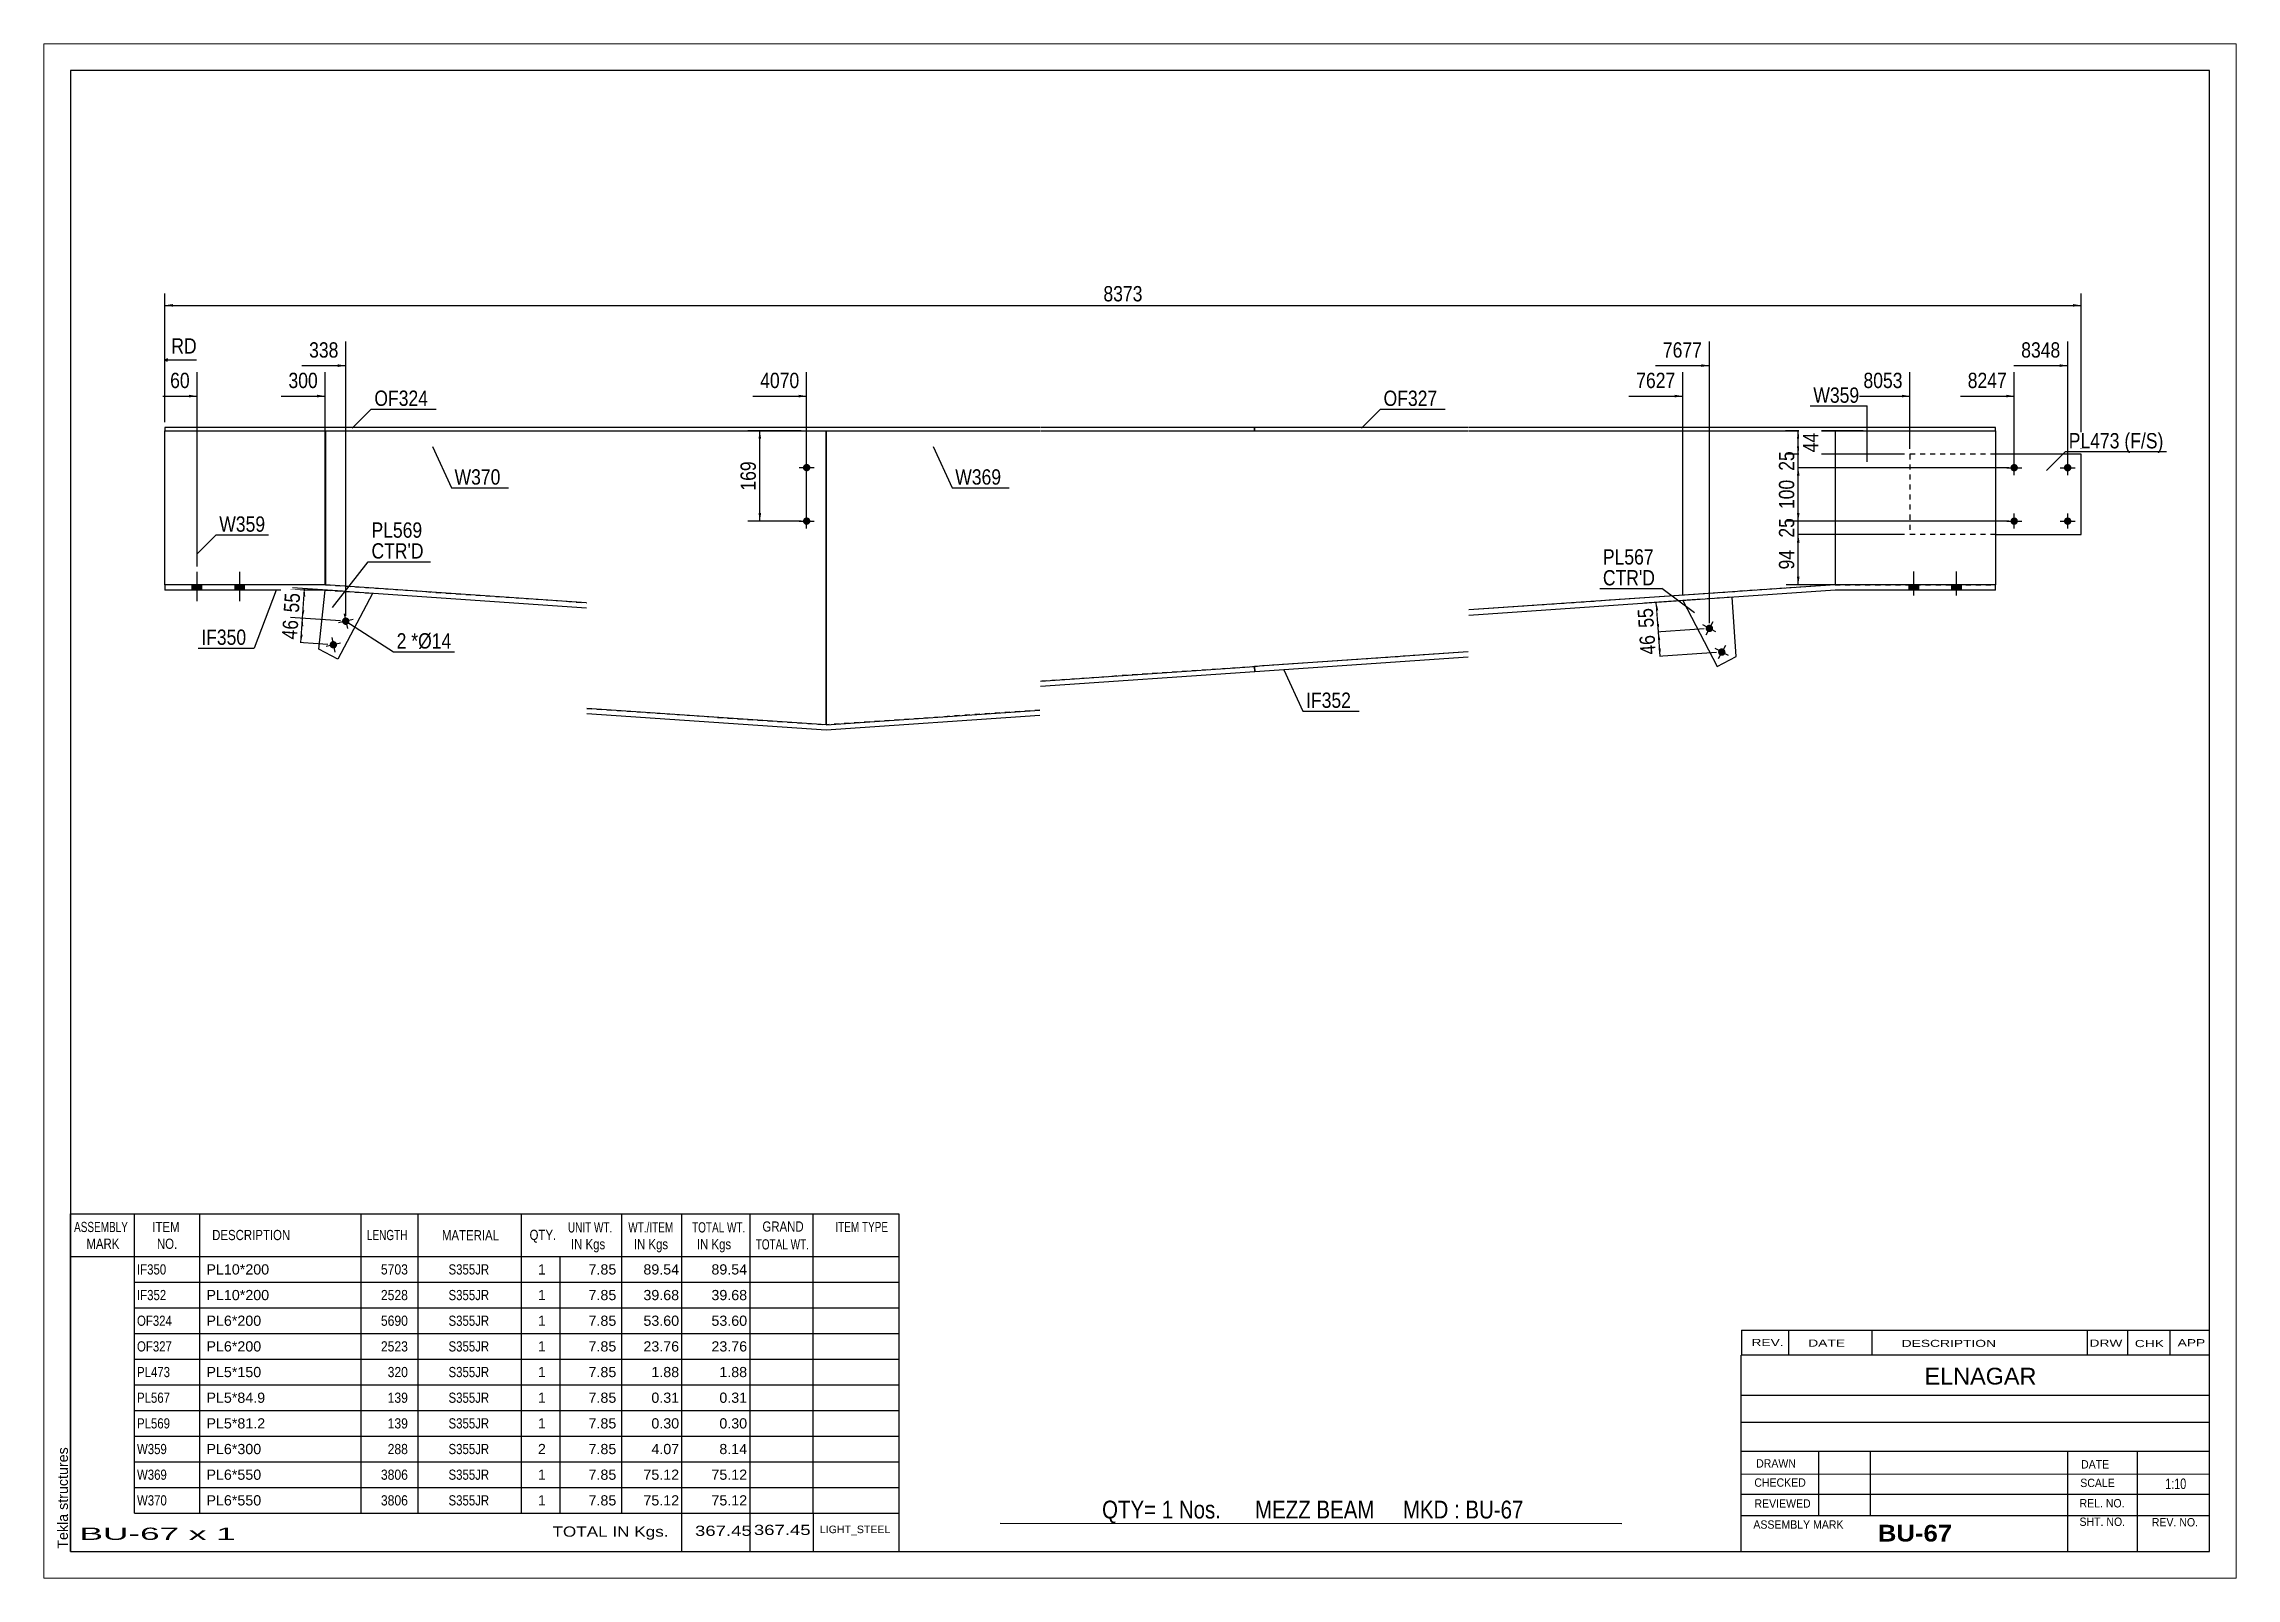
# Paper-space layout 'Layout1' of a CAD drawing. Header units: millimetres. Extents: x 0 to 410, y 0 to 287.
# The model-space entities are those that its viewports show. They can reach past a viewport. Long polylines and large blocks are cut down to what shows.
import ezdxf

# ---------------------------------------------------------------- set-up
doc = ezdxf.new("R2010")
doc.units = ezdxf.units.MM
doc.linetypes.add('DXK_LINE_DOT1', pattern=[1.8814, 0.9407, -0.9407])
doc.layers.add('Viewport layer', color=7, linetype='Continuous', plot=False)
doc.styles.add('Arial', font='ARIAL.TTF', dxfattribs={"height": 0.2})
doc.styles.add('Arial Bold', font='ARIALBD.TTF', dxfattribs={"height": 0.2})
doc.styles.add('Arial Narrow', font='ARIALN.TTF', dxfattribs={"height": 0.2})

# ---------------------------------------------------------------- blocks, each defined once
blk = doc.blocks.new('Unknown-629103032-1211')
at = {"color": 5, "linetype": 'Continuous'}
for p, q in [((382.35, 81.78), (-17.65, 81.78)), ((-17.65, 81.78), (-17.65, -195.22)), ((382.35, -195.22), (382.35, 81.78)), ((-17.65, -195.22), (382.35, -195.22))]:
    blk.add_line(p, q, dxfattribs=at)
at = {"color": 174, "linetype": 'Continuous', "style": 'Arial'}
blk.add_text('Tekla structures', height=1.9102, rotation=90, dxfattribs=at).set_placement((-18.15, -194.72))
blk = doc.blocks.new('Part-629103032-1279 - 1232')
at = {"color": 2, "linetype": 'Continuous'}
for p, q in [((0, 15), (0, 14.4)), ((78.81, 15), (0, 15)), ((0, 14.4), (78.81, 14.4)), ((163.64, 15), (78.91, 15)), ((78.91, 14.4), (163.64, 14.4)), ((203.74, 15), (163.74, 15)), ((163.74, 14.4), (203.74, 14.4)), ((203.74, 14.4), (203.74, 15))]:
    blk.add_line(p, q, dxfattribs=at)
blk = doc.blocks.new('Part-629103032-1257 - 1232')
at = {"color": 7, "linetype": 'DXK_LINE_DOT1'}
for p, q in [((326.34, 10), (326.34, -5)), ((342.34, 10), (326.34, 10)), ((342.34, -5), (326.34, -5))]:
    blk.add_line(p, q, dxfattribs=at)
at = {"color": 2, "linetype": 'Continuous'}
for p, q in [((358.34, 10), (342.34, 10)), ((358.34, -5), (358.34, 10)), ((342.34, -5), (358.34, -5))]:
    blk.add_line(p, q, dxfattribs=at)
blk = doc.blocks.new('Bolt-629103032-1429 - 1232')
at = {"linetype": 'Continuous'}
for points in [[(119.31, 7.51, -1), (120.71, 7.51, -1)], [(119.31, -2.49, -1), (120.71, -2.49, -1)]]:
    blk.add_hatch(color=3, dxfattribs=at).paths.add_polyline_path(points)
at = {"color": 3, "linetype": 'Continuous'}
for p, q in [((120.01, 6.11), (120.01, 8.91)), ((118.61, 7.51), (121.41, 7.51)), ((118.61, -2.49), (121.41, -2.49)), ((120.01, -3.89), (120.01, -1.09))]:
    blk.add_line(p, q, dxfattribs=at)
blk = doc.blocks.new('Part-629103032-1301 - 1232')
at = {"color": 2, "linetype": 'Continuous'}
for p, q in [((203.74, 15), (203.74, 14.4)), ((243.74, 15), (203.74, 15)), ((203.74, 14.4), (243.74, 14.4)), ((342.34, 15), (243.84, 15)), ((243.84, 14.4), (342.34, 14.4)), ((342.34, 14.4), (342.34, 15))]:
    blk.add_line(p, q, dxfattribs=at)
blk = doc.blocks.new('Bolt-629103032-1762 - 1232')
at = {"linetype": 'Continuous'}
blk.add_hatch(color=3, dxfattribs=at).paths.add_polyline_path([(34.5, -21.06, -1), (33.13, -21.37, -1)])
at = {"color": 3, "linetype": 'Continuous'}
for p, q in [((33.51, -19.85), (34.13, -22.58)), ((35.18, -20.9), (32.45, -21.52))]:
    blk.add_line(p, q, dxfattribs=at)
blk = doc.blocks.new('Part-629103032-1323 - 1232')
at = {"color": 2, "linetype": 'Continuous'}
for p, q in [((30, 14.4), (30, -14.4)), ((123.64, 14.4), (123.64, -40.6))]:
    blk.add_line(p, q, dxfattribs=at)
at = {"color": 7, "linetype": 'DXK_LINE_DOT1'}
for p, q in [((30, 14.4), (78.81, 14.4)), ((78.91, 14.4), (123.64, 14.4)), ((30, -14.4), (78.81, -17.76)), ((78.91, -37.52), (123.64, -40.6))]:
    blk.add_line(p, q, dxfattribs=at)
blk = doc.blocks.new('Part-629103032-1345 - 1232')
at = {"color": 2, "linetype": 'Continuous'}
for p, q in [((123.64, -40.6), (123.64, 14.4)), ((312.34, 14.4), (312.34, -14.4))]:
    blk.add_line(p, q, dxfattribs=at)
at = {"color": 7, "linetype": 'DXK_LINE_DOT1'}
for p, q in [((123.64, 14.4), (163.64, 14.4)), ((163.74, 14.4), (243.74, 14.4)), ((243.84, 14.4), (312.34, 14.4)), ((312.34, -14.4), (243.84, -19.12)), ((243.74, -26.95), (163.74, -32.45)), ((163.64, -37.85), (123.64, -40.6))]:
    blk.add_line(p, q, dxfattribs=at)
blk = doc.blocks.new('Part-629103032-1427 - 1232')
at = {"color": 2, "linetype": 'Continuous'}
for p, q in [((0, -14.4), (0, 14.4)), ((30, 14.4), (30, -14.4))]:
    blk.add_line(p, q, dxfattribs=at)
at = {"color": 7, "linetype": 'DXK_LINE_DOT1'}
for p, q in [((0, 14.4), (30, 14.4)), ((30, -14.4), (0, -14.4))]:
    blk.add_line(p, q, dxfattribs=at)
blk = doc.blocks.new('Bolt-629103032-1431 - 1232')
at = {"linetype": 'Continuous'}
for points in [[(326.18, -15.4), (327.98, -15.4), (327.98, -14.4), (326.18, -14.4)], [(326.18, -15.4), (327.98, -15.4), (327.98, -14.4), (326.18, -14.4)], [(334.18, -15.4), (335.98, -15.4), (335.98, -14.4), (334.18, -14.4)], [(334.18, -15.4), (335.98, -15.4), (335.98, -14.4), (334.18, -14.4)]]:
    blk.add_hatch(color=3, dxfattribs=at).paths.add_polyline_path(points)
at = {"color": 3, "linetype": 'Continuous'}
for p, q in [((327.08, -16.4), (327.08, -11.9)), ((327.08, -16.4), (327.08, -11.9)), ((335.08, -16.4), (335.08, -11.9)), ((335.08, -16.4), (335.08, -11.9)), ((326.18, -15.4), (326.18, -14.4)), ((326.18, -15.4), (326.18, -14.4)), ((327.98, -15.4), (327.98, -14.4)), ((327.98, -15.4), (327.98, -14.4)), ((334.18, -15.4), (334.18, -14.4)), ((334.18, -15.4), (334.18, -14.4)), ((335.98, -15.4), (335.98, -14.4)), ((335.98, -15.4), (335.98, -14.4))]:
    blk.add_line(p, q, dxfattribs=at)
blk = doc.blocks.new('Part-629103032-1367 - 1232')
at = {"color": 2, "linetype": 'Continuous'}
for p, q in [((30, -14.4), (0, -14.4)), ((0, -14.4), (0, -15.4)), ((29.97, -15.4), (0, -15.4)), ((78.81, -18.76), (29.97, -15.4)), ((78.81, -17.76), (30, -14.4)), ((163.74, -32.45), (203.74, -29.7)), ((203.8, -30.7), (163.74, -33.45)), ((203.74, -29.7), (203.8, -30.7)), ((123.64, -40.6), (78.91, -37.52)), ((123.64, -41.6), (78.91, -38.52)), ((123.64, -40.6), (163.64, -37.85)), ((163.64, -38.85), (123.64, -41.6))]:
    blk.add_line(p, q, dxfattribs=at)
blk = doc.blocks.new('Part-629103032-1389 - 1232')
at = {"color": 2, "linetype": 'Continuous'}
for p, q in [((312.34, -14.4), (243.84, -19.12)), ((312.37, -15.4), (243.84, -20.12)), ((342.34, -14.4), (312.34, -14.4)), ((342.34, -15.4), (312.37, -15.4)), ((342.34, -15.4), (342.34, -14.4)), ((243.74, -26.95), (203.74, -29.7)), ((243.74, -27.95), (203.8, -30.7)), ((203.8, -30.7), (203.74, -29.7))]:
    blk.add_line(p, q, dxfattribs=at)
blk = doc.blocks.new('Part-629103032-1411 - 1232')
at = {"color": 2, "linetype": 'Continuous'}
for p, q in [((312.34, 14.4), (312.34, -14.4)), ((342.34, 14.4), (342.34, -14.4))]:
    blk.add_line(p, q, dxfattribs=at)
at = {"color": 7, "linetype": 'DXK_LINE_DOT1'}
for p, q in [((312.34, 14.4), (342.34, 14.4)), ((312.34, -14.4), (342.34, -14.4))]:
    blk.add_line(p, q, dxfattribs=at)
blk = doc.blocks.new('Bolt-629103032-1428 - 1232')
at = {"linetype": 'Continuous'}
for points in [[(345.14, 7.5, -1), (346.54, 7.5, -1)], [(355.14, 7.5, -1), (356.54, 7.5, -1)], [(345.14, -2.5, -1), (346.54, -2.5, -1)], [(355.14, -2.5, -1), (356.54, -2.5, -1)]]:
    blk.add_hatch(color=3, dxfattribs=at).paths.add_polyline_path(points)
at = {"color": 3, "linetype": 'Continuous'}
for p, q in [((345.84, 6.1), (345.84, 8.9)), ((355.84, 6.1), (355.84, 8.9)), ((344.44, 7.5), (347.24, 7.5)), ((354.44, 7.5), (357.24, 7.5)), ((344.44, -2.5), (347.24, -2.5)), ((345.84, -3.9), (345.84, -1.1)), ((354.44, -2.5), (357.24, -2.5)), ((355.84, -3.9), (355.84, -1.1))]:
    blk.add_line(p, q, dxfattribs=at)
blk = doc.blocks.new('Bolt-629103032-1430 - 1232')
at = {"linetype": 'Continuous'}
for points in [[(5.1, -15.4), (6.9, -15.4), (6.9, -14.4), (5.1, -14.4)], [(5.1, -15.4), (6.9, -15.4), (6.9, -14.4), (5.1, -14.4)], [(13.1, -15.4), (14.9, -15.4), (14.9, -14.4), (13.1, -14.4)], [(13.1, -15.4), (14.9, -15.4), (14.9, -14.4), (13.1, -14.4)]]:
    blk.add_hatch(color=3, dxfattribs=at).paths.add_polyline_path(points)
at = {"color": 3, "linetype": 'Continuous'}
for p, q in [((6, -17.5), (6, -12)), ((6, -17.5), (6, -12)), ((14, -17.5), (14, -12)), ((14, -17.5), (14, -12)), ((5.1, -15.4), (5.1, -14.4)), ((5.1, -15.4), (5.1, -14.4)), ((6.9, -15.4), (6.9, -14.4)), ((6.9, -15.4), (6.9, -14.4)), ((13.1, -15.4), (13.1, -14.4)), ((13.1, -15.4), (13.1, -14.4)), ((14.9, -15.4), (14.9, -14.4)), ((14.9, -15.4), (14.9, -14.4))]:
    blk.add_line(p, q, dxfattribs=at)
blk = doc.blocks.new('Part-629103032-1591 - 1232')
at = {"color": 7, "linetype": 'DXK_LINE_DOT1'}
blk.add_line((293.1, -16.73), (283.84, -17.36), dxfattribs=at)
at = {"color": 2, "linetype": 'Continuous'}
for p, q in [((283.84, -17.36), (290.32, -29.69)), ((293.86, -27.83), (293.1, -16.73)), ((290.32, -29.69), (293.86, -27.83))]:
    blk.add_line(p, q, dxfattribs=at)
blk = doc.blocks.new('Bolt-629103032-1592 - 1232')
at = {"linetype": 'Continuous'}
blk.add_hatch(color=3, dxfattribs=at).paths.add_polyline_path([(289.45, -22.89, -1), (288.21, -22.24, -1)])
at = {"color": 3, "linetype": 'Continuous'}
for p, q in [((290.07, -23.22), (287.6, -21.91)), ((289.49, -21.33), (288.18, -23.8))]:
    blk.add_line(p, q, dxfattribs=at)
blk = doc.blocks.new('Bolt-629103032-1593 - 1232')
at = {"linetype": 'Continuous'}
blk.add_hatch(color=3, dxfattribs=at).paths.add_polyline_path([(291.78, -27.32, -1), (290.54, -26.66, -1)])
at = {"color": 3, "linetype": 'Continuous'}
for p, q in [((292.4, -27.65), (289.92, -26.34)), ((291.82, -25.75), (290.5, -28.23))]:
    blk.add_line(p, q, dxfattribs=at)
blk = doc.blocks.new('Part-629103032-1761 - 1232')
at = {"color": 2, "linetype": 'Continuous'}
for p, q in [((28.79, -26.47), (29.96, -15.4)), ((38.81, -16.01), (32.33, -28.34)), ((32.33, -28.34), (28.79, -26.47))]:
    blk.add_line(p, q, dxfattribs=at)
at = {"color": 7, "linetype": 'DXK_LINE_DOT1'}
blk.add_line((29.96, -15.4), (38.81, -16.01), dxfattribs=at)
blk = doc.blocks.new('Bolt-629103032-1763 - 1232')
at = {"linetype": 'Continuous'}
blk.add_hatch(color=3, dxfattribs=at).paths.add_polyline_path([(32.17, -25.48, -1), (30.81, -25.79, -1)])
at = {"color": 3, "linetype": 'Continuous'}
for p, q in [((31.18, -24.27), (31.8, -27)), ((32.86, -25.33), (30.12, -25.94))]:
    blk.add_line(p, q, dxfattribs=at)
blk = doc.blocks.new('StraightDimension-629103032-1507 - 1232')
at = {"linetype": 'Continuous'}
for points in [[(1.5, 37.61), (0, 37.86), (1.5, 38.11)], [(356.84, 38.11), (358.34, 37.86), (356.84, 37.61)]]:
    blk.add_hatch(color=7, dxfattribs=at).paths.add_polyline_path(points)
at = {"color": 7, "linetype": 'Continuous'}
for p, q in [((0, 16), (0, 40.11)), ((0, 37.86), (358.34, 37.86)), ((358.34, 11), (358.34, 40.11))]:
    blk.add_line(p, q, dxfattribs=at)
at = {"color": 0}
blk.add_wipeout([(183.43, 38.01), (183.43, 42.21), (174.91, 42.21), (174.91, 38.01)], dxfattribs=at)
at = {"color": 3, "style": 'Arial Narrow'}
blk.add_text('8373', height=2.863, dxfattribs=at).set_placement((175.51, 38.61))
blk = doc.blocks.new('StraightDimension-629103032-2240 - 1232')
at = {"linetype": 'Continuous'}
for points in [[(278.77, -19.22), (278.91, -17.7), (279.27, -19.18)], [(279.44, -21.71), (279.29, -23.22), (278.94, -21.74)]]:
    blk.add_hatch(color=7, dxfattribs=at).paths.add_polyline_path(points)
at = {"color": 7, "linetype": 'Continuous'}
for p, q in [((287.46, -17.12), (276.67, -17.86)), ((279.29, -23.22), (278.91, -17.7)), ((287.83, -22.63), (277.05, -23.38))]:
    blk.add_line(p, q, dxfattribs=at)
at = {"color": 0}
blk.add_wipeout([(278.79, -18.05), (274.6, -18.34), (274.93, -23.18), (279.12, -22.89)], dxfattribs=at)
at = {"color": 3, "style": 'Arial Narrow'}
blk.add_text('55', height=2.863, rotation=93.9364, dxfattribs=at).set_placement((278.48, -22.34))
blk = doc.blocks.new('StraightDimension-629103032-2406 - 1232')
at = {"linetype": 'Continuous'}
blk.add_hatch(color=7, dxfattribs=at).paths.add_polyline_path([(287.33, 26.84), (288.83, 26.59), (287.33, 26.34)])
at = {"color": 7, "linetype": 'Continuous'}
for p, q in [((288.83, -21.57), (288.83, 31.09)), ((278.77, 26.59), (288.83, 26.59))]:
    blk.add_line(p, q, dxfattribs=at)
at = {"color": 0}
blk.add_wipeout([(288.06, 27.49), (288.06, 31.69), (279.54, 31.69), (279.54, 27.49)], dxfattribs=at)
at = {"color": 3, "style": 'Arial Narrow'}
blk.add_text('7677', height=2.863, dxfattribs=at).set_placement((280.14, 28.09))
blk = doc.blocks.new('StraightDimension-629103032-2410 - 1232')
at = {"linetype": 'Continuous'}
blk.add_hatch(color=7, dxfattribs=at).paths.add_polyline_path([(28.46, 21.14), (29.96, 20.89), (28.46, 20.64)])
at = {"color": 7, "linetype": 'Continuous'}
for p, q in [((29.96, -14.4), (29.96, 25.39)), ((21.72, 20.89), (29.96, 20.89))]:
    blk.add_line(p, q, dxfattribs=at)
at = {"color": 0}
blk.add_wipeout([(29.18, 21.79), (29.18, 25.99), (22.5, 25.99), (22.5, 21.79)], dxfattribs=at)
at = {"color": 3, "style": 'Arial Narrow'}
blk.add_text('300', height=2.863, dxfattribs=at).set_placement((23.1, 22.39))
blk = doc.blocks.new('StraightDimension-629103032-1518 - 1232')
at = {"linetype": 'Continuous'}
for points in [[(305.2, -6.5), (305.45, -5), (305.7, -6.5)], [(305.7, -12.9), (305.45, -14.4), (305.2, -12.9)]]:
    blk.add_hatch(color=7, dxfattribs=at).paths.add_polyline_path(points)
at = {"color": 7, "linetype": 'Continuous'}
for p, q in [((325.34, -5), (303.2, -5)), ((305.45, -14.4), (305.45, -5)), ((317.75, -14.4), (303.2, -14.4))]:
    blk.add_line(p, q, dxfattribs=at)
at = {"color": 0}
blk.add_wipeout([(305.3, -7.27), (301.1, -7.27), (301.1, -12.13), (305.3, -12.13)], dxfattribs=at)
at = {"color": 3, "style": 'Arial Narrow'}
blk.add_text('94', height=2.863, rotation=90.0002, dxfattribs=at).set_placement((304.7, -11.53))
blk = doc.blocks.new('StraightDimension-629103032-2091 - 1232')
at = {"linetype": 'Continuous'}
for points in [[(25.76, -23.74), (25.41, -25.22), (25.26, -23.7)], [(25.37, -22.13), (25.72, -20.65), (25.87, -22.17)]]:
    blk.add_hatch(color=7, dxfattribs=at).paths.add_polyline_path(points)
at = {"color": 7, "linetype": 'Continuous'}
for p, q in [((32.82, -21.14), (23.48, -20.5)), ((25.41, -25.22), (25.72, -20.65)), ((30.49, -25.57), (23.17, -25.06))]:
    blk.add_line(p, q, dxfattribs=at)
at = {"color": 0}
blk.add_wipeout([(25.59, -20.5), (21.39, -20.21), (21.06, -25.06), (25.25, -25.35)], dxfattribs=at)
at = {"color": 3, "style": 'Arial Narrow'}
blk.add_text('46', height=2.863, rotation=86.064, dxfattribs=at).set_placement((24.69, -24.71))
blk = doc.blocks.new('StraightDimension-629103032-1528 - 1232')
at = {"linetype": 'Continuous'}
for points in [[(305.7, -1), (305.45, -2.5), (305.2, -1)], [(305.2, -6.5), (305.45, -5), (305.7, -6.5)]]:
    blk.add_hatch(color=7, dxfattribs=at).paths.add_polyline_path(points)
at = {"color": 7, "linetype": 'Continuous'}
for p, q in [((344.84, -2.5), (303.2, -2.5)), ((305.45, -5), (305.45, -2.5)), ((325.34, -5), (303.2, -5))]:
    blk.add_line(p, q, dxfattribs=at)
at = {"color": 0}
blk.add_wipeout([(305.3, -1.32), (301.1, -1.32), (301.1, -6.18), (305.3, -6.18)], dxfattribs=at)
at = {"color": 3, "style": 'Arial Narrow'}
blk.add_text('25', height=2.863, rotation=90.0002, dxfattribs=at).set_placement((304.7, -5.58))
blk = doc.blocks.new('StraightDimension-629103032-2411 - 1232')
at = {"linetype": 'Continuous'}
blk.add_hatch(color=7, dxfattribs=at).paths.add_polyline_path([(4.5, 21.14), (6, 20.89), (4.5, 20.64)])
at = {"color": 7, "linetype": 'Continuous'}
for p, q in [((6, -11), (6, 25.39)), ((-0.41, 20.89), (6, 20.89))]:
    blk.add_line(p, q, dxfattribs=at)
at = {"color": 0, "linetype": 'Continuous'}
blk.add_wipeout([(6.53, 28.24), (6.53, 32.44), (0.59, 32.44), (0.59, 28.24)], dxfattribs=at)
at = {"color": 3, "linetype": 'Continuous', "style": 'Arial Narrow'}
blk.add_text('RD', height=2.863, dxfattribs=at).set_placement((1.19, 28.84))
at = {"color": 0}
blk.add_wipeout([(5.22, 21.79), (5.22, 25.99), (0.37, 25.99), (0.37, 21.79)], dxfattribs=at)
at = {"color": 7, "linetype": 'Continuous'}
for p, q in [((0, 16), (0, 32.14)), ((0.5, 27.89), (0, 27.64)), ((0.5, 27.39), (0, 27.64)), ((5.93, 27.64), (0, 27.64))]:
    blk.add_line(p, q, dxfattribs=at)
at = {"color": 3, "style": 'Arial Narrow'}
blk.add_text('60', height=2.863, dxfattribs=at).set_placement((0.97, 22.39))
blk = doc.blocks.new('StraightDimension-629103032-1538 - 1232')
at = {"linetype": 'Continuous'}
for points in [[(305.2, 6), (305.45, 7.5), (305.7, 6)], [(305.7, -1), (305.45, -2.5), (305.2, -1)]]:
    blk.add_hatch(color=7, dxfattribs=at).paths.add_polyline_path(points)
at = {"color": 7, "linetype": 'Continuous'}
for p, q in [((344.84, 7.5), (303.2, 7.5)), ((305.45, -2.5), (305.45, 7.5)), ((344.84, -2.5), (303.2, -2.5))]:
    blk.add_line(p, q, dxfattribs=at)
at = {"color": 0}
blk.add_wipeout([(305.3, 5.84), (301.1, 5.84), (301.1, -0.84), (305.3, -0.84)], dxfattribs=at)
at = {"color": 3, "style": 'Arial Narrow'}
blk.add_text('100', height=2.863, rotation=90.0002, dxfattribs=at).set_placement((304.7, -0.24))
blk = doc.blocks.new('StraightDimension-629103032-2409 - 1232')
at = {"linetype": 'Continuous'}
blk.add_hatch(color=7, dxfattribs=at).paths.add_polyline_path([(32.32, 26.84), (33.82, 26.59), (32.32, 26.34)])
at = {"color": 7, "linetype": 'Continuous'}
for p, q in [((33.82, -20.21), (33.82, 31.09)), ((25.58, 26.59), (33.82, 26.59))]:
    blk.add_line(p, q, dxfattribs=at)
at = {"color": 0}
blk.add_wipeout([(33.04, 27.49), (33.04, 31.69), (26.36, 31.69), (26.36, 27.49)], dxfattribs=at)
at = {"color": 3, "style": 'Arial Narrow'}
blk.add_text('338', height=2.863, dxfattribs=at).set_placement((26.96, 28.09))
blk = doc.blocks.new('StraightDimension-629103032-1548 - 1232')
at = {"linetype": 'Continuous'}
for points in [[(305.7, 11.5), (305.45, 10), (305.2, 11.5)], [(305.2, 6), (305.45, 7.5), (305.7, 6)]]:
    blk.add_hatch(color=7, dxfattribs=at).paths.add_polyline_path(points)
at = {"color": 7, "linetype": 'Continuous'}
for p, q in [((325.34, 10), (303.2, 10)), ((305.45, 7.5), (305.45, 10)), ((344.84, 7.5), (303.2, 7.5))]:
    blk.add_line(p, q, dxfattribs=at)
at = {"color": 0}
blk.add_wipeout([(305.3, 11.18), (301.1, 11.18), (301.1, 6.32), (305.3, 6.32)], dxfattribs=at)
at = {"color": 3, "style": 'Arial Narrow'}
blk.add_text('25', height=2.863, rotation=90.0002, dxfattribs=at).set_placement((304.7, 6.92))
blk = doc.blocks.new('StraightDimension-629103032-2407 - 1232')
at = {"linetype": 'Continuous'}
blk.add_hatch(color=7, dxfattribs=at).paths.add_polyline_path([(282.34, 21.14), (283.84, 20.89), (282.34, 20.64)])
at = {"color": 7, "linetype": 'Continuous'}
for p, q in [((283.84, -16.36), (283.84, 25.39)), ((273.77, 20.89), (283.84, 20.89))]:
    blk.add_line(p, q, dxfattribs=at)
at = {"color": 0}
blk.add_wipeout([(283.06, 21.79), (283.06, 25.99), (274.55, 25.99), (274.55, 21.79)], dxfattribs=at)
at = {"color": 3, "style": 'Arial Narrow'}
blk.add_text('7627', height=2.863, dxfattribs=at).set_placement((275.15, 22.39))
blk = doc.blocks.new('StraightDimension-629103032-1558 - 1232')
at = {"linetype": 'Continuous'}
for points in [[(305.2, 12.9), (305.45, 14.4), (305.7, 12.9)], [(305.7, 11.5), (305.45, 10), (305.2, 11.5)]]:
    blk.add_hatch(color=7, dxfattribs=at).paths.add_polyline_path(points)
at = {"color": 7, "linetype": 'Continuous'}
for p, q in [((317.61, 14.4), (303.05, 14.4)), ((305.45, 10), (305.45, 14.4)), ((325.34, 10), (303.05, 10))]:
    blk.add_line(p, q, dxfattribs=at)
at = {"color": 0}
blk.add_wipeout([(309.8, 14.63), (305.6, 14.63), (305.6, 9.77), (309.8, 9.77)], dxfattribs=at)
at = {"color": 3, "style": 'Arial Narrow'}
blk.add_text('44', height=2.863, rotation=90.0002, dxfattribs=at).set_placement((309.2, 10.37))
blk = doc.blocks.new('StraightDimension-629103032-2090 - 1232')
at = {"linetype": 'Continuous'}
for points in [[(25.75, -16.61), (26.1, -15.13), (26.25, -16.65)], [(26.08, -19.17), (25.72, -20.65), (25.58, -19.14)]]:
    blk.add_hatch(color=7, dxfattribs=at).paths.add_polyline_path(points)
at = {"color": 7, "linetype": 'Continuous'}
for p, q in [((33.2, -15.62), (23.86, -14.98)), ((25.72, -20.65), (26.1, -15.13)), ((32.82, -21.14), (23.48, -20.5))]:
    blk.add_line(p, q, dxfattribs=at)
at = {"color": 0}
blk.add_wipeout([(25.93, -15.46), (21.74, -15.17), (21.41, -20.02), (25.6, -20.31)], dxfattribs=at)
at = {"color": 3, "style": 'Arial Narrow'}
blk.add_text('55', height=2.863, rotation=86.064, dxfattribs=at).set_placement((25.04, -19.67))
blk = doc.blocks.new('StraightDimension-629103032-1572 - 1232')
at = {"linetype": 'Continuous'}
for points in [[(111, 12.9), (111.25, 14.4), (111.5, 12.9)], [(111.5, -0.99), (111.25, -2.49), (111, -0.99)]]:
    blk.add_hatch(color=7, dxfattribs=at).paths.add_polyline_path(points)
at = {"color": 7, "linetype": 'Continuous'}
for p, q in [((119.01, 14.4), (109, 14.4)), ((111.25, -2.49), (111.25, 14.4)), ((119.01, -2.49), (109, -2.49))]:
    blk.add_line(p, q, dxfattribs=at)
at = {"color": 0}
blk.add_wipeout([(111.1, 9.3), (106.9, 9.3), (106.9, 2.61), (111.1, 2.61)], dxfattribs=at)
at = {"color": 3, "style": 'Arial Narrow'}
blk.add_text('169', height=2.863, rotation=90.0002, dxfattribs=at).set_placement((110.5, 3.21))
blk = doc.blocks.new('StraightDimension-629103032-2241 - 1232')
at = {"linetype": 'Continuous'}
for points in [[(279.15, -24.74), (279.29, -23.22), (279.65, -24.7)], [(279.75, -26.27), (279.61, -27.79), (279.26, -26.31)]]:
    blk.add_hatch(color=7, dxfattribs=at).paths.add_polyline_path(points)
at = {"color": 7, "linetype": 'Continuous'}
for p, q in [((287.83, -22.63), (277.05, -23.38)), ((279.61, -27.79), (279.29, -23.22)), ((290.16, -27.06), (277.36, -27.94))]:
    blk.add_line(p, q, dxfattribs=at)
at = {"color": 0}
blk.add_wipeout([(279.13, -23.09), (274.94, -23.38), (275.28, -28.22), (279.47, -27.94)], dxfattribs=at)
at = {"color": 3, "style": 'Arial Narrow'}
blk.add_text('46', height=2.863, rotation=93.9364, dxfattribs=at).set_placement((278.83, -27.38))
blk = doc.blocks.new('StraightDimension-629103032-2403 - 1232')
at = {"linetype": 'Continuous'}
blk.add_hatch(color=7, dxfattribs=at).paths.add_polyline_path([(354.34, 26.84), (355.84, 26.59), (354.34, 26.34)])
at = {"color": 7, "linetype": 'Continuous'}
for p, q in [((355.84, 8.5), (355.84, 31.09)), ((345.78, 26.59), (355.84, 26.59))]:
    blk.add_line(p, q, dxfattribs=at)
at = {"color": 0}
blk.add_wipeout([(355.06, 27.49), (355.06, 31.69), (346.55, 31.69), (346.55, 27.49)], dxfattribs=at)
at = {"color": 3, "style": 'Arial Narrow'}
blk.add_text('8348', height=2.863, dxfattribs=at).set_placement((347.15, 28.09))
blk = doc.blocks.new('StraightDimension-629103032-2404 - 1232')
at = {"linetype": 'Continuous'}
blk.add_hatch(color=7, dxfattribs=at).paths.add_polyline_path([(344.34, 21.14), (345.84, 20.89), (344.34, 20.64)])
at = {"color": 7, "linetype": 'Continuous'}
for p, q in [((345.84, 8.5), (345.84, 25.39)), ((335.77, 20.89), (345.84, 20.89))]:
    blk.add_line(p, q, dxfattribs=at)
at = {"color": 0}
blk.add_wipeout([(345.06, 21.79), (345.06, 25.99), (336.55, 25.99), (336.55, 21.79)], dxfattribs=at)
at = {"color": 3, "style": 'Arial Narrow'}
blk.add_text('8247', height=2.863, dxfattribs=at).set_placement((337.15, 22.39))
blk = doc.blocks.new('StraightDimension-629103032-2405 - 1232')
at = {"linetype": 'Continuous'}
blk.add_hatch(color=7, dxfattribs=at).paths.add_polyline_path([(324.84, 21.14), (326.34, 20.89), (324.84, 20.64)])
at = {"color": 7, "linetype": 'Continuous'}
for p, q in [((326.34, 11), (326.34, 25.39)), ((316.28, 20.89), (326.34, 20.89))]:
    blk.add_line(p, q, dxfattribs=at)
at = {"color": 0}
blk.add_wipeout([(325.56, 21.79), (325.56, 25.99), (317.05, 25.99), (317.05, 21.79)], dxfattribs=at)
at = {"color": 3, "style": 'Arial Narrow'}
blk.add_text('8053', height=2.863, dxfattribs=at).set_placement((317.65, 22.39))
blk = doc.blocks.new('StraightDimension-629103032-2408 - 1232')
at = {"linetype": 'Continuous'}
blk.add_hatch(color=7, dxfattribs=at).paths.add_polyline_path([(118.51, 21.14), (120.01, 20.89), (118.51, 20.64)])
at = {"color": 7, "linetype": 'Continuous'}
for p, q in [((120.01, -1.49), (120.01, 25.39)), ((109.95, 20.89), (120.01, 20.89))]:
    blk.add_line(p, q, dxfattribs=at)
at = {"color": 0}
blk.add_wipeout([(119.24, 21.79), (119.24, 25.99), (110.72, 25.99), (110.72, 21.79)], dxfattribs=at)
at = {"color": 3, "style": 'Arial Narrow'}
blk.add_text('4070', height=2.863, dxfattribs=at).set_placement((111.32, 22.39))
blk = doc.blocks.new('CBS_CALLOFF-629103032-2528')
at = {"color": 7, "linetype": 'Continuous'}
blk.add_line((156.22, -189.96), (272.46, -189.97), dxfattribs=at)
at = {"color": 3, "linetype": 'Continuous', "style": 'Arial Narrow'}
blk.add_text('QTY= 1 Nos.      MEZZ BEAM     MKD : BU-67', height=3.3405, dxfattribs=at).set_placement((175.26, -189.06))
blk = doc.blocks.new('CBS_BOM-629103032-2527')
at = {"color": 7, "linetype": 'Continuous'}
for p, q in [((-17.69, -140.06), (-17.69, -132.06)), ((-17.68, -132.06), (137.24, -132.06)), ((-5.69, -140.06), (-5.69, -132.06)), ((6.5, -140.06), (6.5, -132.06)), ((36.67, -140.06), (36.67, -132.06)), ((47.35, -140.06), (47.35, -132.06)), ((66.66, -140.06), (66.66, -132.06)), ((85.47, -140.06), (85.47, -132.06)), ((96.68, -140.06), (96.68, -132.06)), ((109.46, -140.06), (109.46, -132.06)), ((121.21, -140.06), (121.21, -132.06)), ((137.24, -132.06), (137.23, -140.05)), ((-17.69, -140.06), (137.24, -140.06)), ((-17.69, -144.86), (-17.69, -140.06)), ((-5.69, -144.86), (-5.69, -140.06)), ((6.5, -144.86), (6.5, -140.06)), ((36.67, -144.86), (36.67, -140.06)), ((47.35, -144.86), (47.35, -140.06)), ((66.66, -144.86), (66.66, -140.06)), ((73.93, -144.86), (73.93, -140.06)), ((85.47, -144.86), (85.47, -140.06)), ((96.68, -144.86), (96.68, -140.06)), ((109.46, -144.86), (109.46, -140.06)), ((121.23, -144.86), (121.23, -140.06)), ((137.24, -140.06), (137.24, -144.86)), ((-17.69, -149.66), (-17.69, -144.86)), ((-5.69, -144.86), (137.24, -144.86)), ((-5.69, -149.66), (-5.69, -144.86)), ((6.5, -149.66), (6.5, -144.86)), ((36.67, -149.66), (36.67, -144.86)), ((47.35, -149.66), (47.35, -144.86)), ((66.66, -149.66), (66.66, -144.86)), ((73.93, -149.66), (73.93, -144.86)), ((85.47, -149.66), (85.47, -144.86)), ((96.68, -149.66), (96.68, -144.86)), ((109.46, -149.66), (109.46, -144.86)), ((121.23, -149.66), (121.23, -144.86)), ((137.24, -144.86), (137.24, -149.66)), ((-17.69, -154.46), (-17.69, -149.66)), ((-5.69, -149.66), (137.24, -149.66)), ((-5.69, -154.46), (-5.69, -149.66)), ((6.5, -154.46), (6.5, -149.66)), ((36.67, -154.46), (36.67, -149.66)), ((47.35, -154.46), (47.35, -149.66)), ((66.66, -154.46), (66.66, -149.66)), ((73.93, -154.46), (73.93, -149.66)), ((85.47, -154.46), (85.47, -149.66)), ((96.68, -154.46), (96.68, -149.66)), ((109.46, -154.46), (109.46, -149.66)), ((121.23, -154.46), (121.23, -149.66)), ((137.24, -149.66), (137.24, -154.46)), ((-17.69, -159.26), (-17.69, -154.46)), ((-5.69, -154.46), (137.24, -154.46)), ((-5.69, -159.26), (-5.69, -154.46)), ((6.5, -159.26), (6.5, -154.46)), ((36.67, -159.26), (36.67, -154.46)), ((47.35, -159.26), (47.35, -154.46)), ((66.66, -159.26), (66.66, -154.46)), ((73.93, -159.26), (73.93, -154.46)), ((85.47, -159.26), (85.47, -154.46)), ((96.68, -159.26), (96.68, -154.46)), ((109.46, -159.26), (109.46, -154.46)), ((121.23, -159.26), (121.23, -154.46)), ((137.24, -154.46), (137.24, -159.26)), ((-17.69, -164.06), (-17.69, -159.26)), ((-5.69, -159.26), (137.24, -159.26)), ((-5.69, -164.06), (-5.69, -159.26)), ((6.5, -164.06), (6.5, -159.26)), ((36.67, -164.06), (36.67, -159.26)), ((47.35, -164.06), (47.35, -159.26)), ((66.66, -164.06), (66.66, -159.26)), ((73.93, -164.06), (73.93, -159.26)), ((85.47, -164.06), (85.47, -159.26)), ((96.68, -164.06), (96.68, -159.26)), ((109.46, -164.06), (109.46, -159.26)), ((121.23, -164.06), (121.23, -159.26)), ((137.24, -159.26), (137.24, -164.06)), ((-17.69, -168.86), (-17.69, -164.06)), ((-5.69, -164.06), (137.24, -164.06)), ((-5.69, -168.86), (-5.69, -164.06)), ((6.5, -168.86), (6.5, -164.06)), ((36.67, -168.86), (36.67, -164.06)), ((47.35, -168.86), (47.35, -164.06)), ((66.66, -168.86), (66.66, -164.06)), ((73.93, -168.86), (73.93, -164.06)), ((85.47, -168.86), (85.47, -164.06)), ((96.68, -168.86), (96.68, -164.06)), ((109.46, -168.86), (109.46, -164.06)), ((121.23, -168.86), (121.23, -164.06)), ((137.24, -164.06), (137.24, -168.86)), ((-17.69, -173.66), (-17.69, -168.86)), ((-5.69, -168.86), (137.24, -168.86)), ((-5.69, -173.66), (-5.69, -168.86)), ((6.5, -173.66), (6.5, -168.86)), ((36.67, -173.66), (36.67, -168.86)), ((47.35, -173.66), (47.35, -168.86)), ((66.66, -173.66), (66.66, -168.86)), ((73.93, -173.66), (73.93, -168.86)), ((85.47, -173.66), (85.47, -168.86)), ((96.68, -173.66), (96.68, -168.86)), ((109.46, -173.66), (109.46, -168.86)), ((121.23, -173.66), (121.23, -168.86)), ((137.24, -168.86), (137.24, -173.66)), ((-17.69, -178.46), (-17.69, -173.66)), ((-5.69, -173.66), (137.24, -173.66)), ((-5.69, -178.46), (-5.69, -173.66)), ((6.5, -178.46), (6.5, -173.66)), ((36.67, -178.46), (36.67, -173.66)), ((47.35, -178.46), (47.35, -173.66)), ((66.66, -178.46), (66.66, -173.66)), ((73.93, -178.46), (73.93, -173.66)), ((85.47, -178.46), (85.47, -173.66)), ((96.68, -178.46), (96.68, -173.66)), ((109.46, -178.46), (109.46, -173.66)), ((121.23, -178.46), (121.23, -173.66)), ((137.24, -173.66), (137.24, -178.46)), ((-17.69, -183.26), (-17.69, -178.46)), ((-5.69, -178.46), (137.24, -178.46)), ((-5.69, -183.26), (-5.69, -178.46)), ((6.5, -183.26), (6.5, -178.46)), ((36.67, -183.26), (36.67, -178.46)), ((47.35, -183.26), (47.35, -178.46)), ((66.66, -183.26), (66.66, -178.46)), ((73.93, -183.26), (73.93, -178.46)), ((85.47, -183.26), (85.47, -178.46)), ((96.68, -183.26), (96.68, -178.46)), ((109.46, -183.26), (109.46, -178.46)), ((121.23, -183.26), (121.23, -178.46)), ((137.24, -178.46), (137.24, -183.26)), ((-17.69, -188.06), (-17.69, -183.26)), ((-5.69, -183.26), (137.24, -183.26)), ((-5.69, -188.06), (-5.69, -183.26)), ((6.5, -188.06), (6.5, -183.26)), ((36.67, -188.06), (36.67, -183.26)), ((47.35, -188.06), (47.35, -183.26)), ((66.66, -188.06), (66.66, -183.26)), ((73.93, -188.06), (73.93, -183.26)), ((85.47, -188.06), (85.47, -183.26)), ((96.68, -188.06), (96.68, -183.26)), ((109.46, -188.06), (109.46, -183.26)), ((121.23, -188.06), (121.23, -183.26)), ((137.24, -183.26), (137.24, -188.06)), ((-17.69, -195.26), (-17.69, -188.08)), ((-5.69, -188.06), (137.24, -188.06)), ((96.68, -195.26), (96.68, -188.08)), ((109.46, -195.26), (109.46, -188.08)), ((121.27, -195.26), (121.27, -188.08)), ((137.24, -188.06), (137.24, -195.26)), ((-17.69, -195.26), (137.24, -195.26))]:
    blk.add_line(p, q, dxfattribs=at)
at = {"color": 3, "linetype": 'Continuous', "style": 'Arial'}
for s, height, width, p in [('ASSEMBLY', 1.91, 0.7, (-17, -135.48)), ('ITEM', 1.91, 0.8, (-2.36, -135.48)), ('DESCRIPTION', 1.9102, 0.8, (8.83, -136.99)), ('LENGTH', 1.91, 0.7, (37.77, -136.99)), ('MATERIAL', 1.91, 0.8, (51.8, -137.03)), ('QTY.', 1.91, 0.8, (68.19, -136.96)), ('UNIT WT.', 1.91, 0.7, (75.36, -135.56)), ('WT./ITEM', 1.91, 0.7, (86.65, -135.56)), ('TOTAL WT.', 1.91, 0.7, (98.58, -135.56)), ('GRAND', 1.91, 0.8, (111.74, -135.4)), ('ITEM TYPE', 1.91, 0.7, (125.37, -135.48)), ('MARK', 1.91, 0.8, (-14.69, -138.62)), ('NO.', 1.91, 0.8, (-1.5, -138.62)), ('IN Kgs', 1.91, 0.8, (75.93, -138.7)), ('IN Kgs', 1.91, 0.8, (87.69, -138.7)), ('IN Kgs', 1.91, 0.8, (99.48, -138.7)), ('TOTAL WT.', 1.91, 0.7, (110.48, -138.74))]:
    blk.add_text(s, height=height, dxfattribs=dict(at, width=width)).set_placement(p)
at = {"color": 7, "linetype": 'Continuous', "style": 'Arial'}
for s, width, p in [('IF350', 0.8, (-5.23, -143.42)), ('5703', 0.85, (40.39, -143.42)), ('S355JR', 0.8, (53.03, -143.42)), ('IF352', 0.8, (-5.23, -148.22)), ('2528', 0.85, (40.39, -148.22)), ('S355JR', 0.8, (53.03, -148.22)), ('OF324', 0.8, (-5.23, -153.02)), ('5690', 0.85, (40.39, -153.02)), ('S355JR', 0.8, (53.03, -153.02)), ('OF327', 0.8, (-5.23, -157.82)), ('2523', 0.85, (40.39, -157.82)), ('S355JR', 0.8, (53.03, -157.82)), ('PL473', 0.8, (-5.23, -162.62)), ('320', 0.85, (41.65, -162.62)), ('S355JR', 0.8, (53.03, -162.62)), ('PL567', 0.8, (-5.23, -167.42)), ('139', 0.85, (41.65, -167.42)), ('S355JR', 0.8, (53.03, -167.42)), ('PL569', 0.8, (-5.23, -172.22)), ('139', 0.85, (41.65, -172.22)), ('S355JR', 0.8, (53.03, -172.22)), ('W359', 0.8, (-5.23, -177.02)), ('288', 0.85, (41.65, -177.02)), ('S355JR', 0.8, (53.03, -177.02)), ('W369', 0.8, (-5.23, -181.82)), ('3806', 0.85, (40.39, -181.82)), ('S355JR', 0.8, (53.03, -181.82)), ('W370', 0.8, (-5.23, -186.62)), ('3806', 0.85, (40.39, -186.62)), ('S355JR', 0.8, (53.03, -186.62))]:
    blk.add_text(s, height=1.91, dxfattribs=dict(at, width=width)).set_placement(p)
for s, p in [('PL10*200', (7.76, -143.42)), ('1', (69.75, -143.42)), ('7.85', (79.22, -143.42)), ('89.54', (89.48, -143.42)), ('89.54', (102.2, -143.42)), ('PL10*200', (7.76, -148.22)), ('1', (69.75, -148.22)), ('7.85', (79.22, -148.22)), ('39.68', (89.48, -148.22)), ('39.68', (102.2, -148.22)), ('PL6*200', (7.76, -153.02)), ('1', (69.75, -153.02)), ('7.85', (79.22, -153.02)), ('53.60', (89.48, -153.02)), ('53.60', (102.2, -153.02)), ('PL6*200', (7.76, -157.82)), ('1', (69.75, -157.82)), ('7.85', (79.22, -157.82)), ('23.76', (89.48, -157.82)), ('23.76', (102.2, -157.82)), ('PL5*150', (7.76, -162.62)), ('1', (69.75, -162.62)), ('7.85', (79.22, -162.62)), ('1.88', (90.97, -162.62)), ('1.88', (103.68, -162.62)), ('PL5*84.9', (7.76, -167.42)), ('1', (69.75, -167.42)), ('7.85', (79.22, -167.42)), ('0.31', (90.97, -167.42)), ('0.31', (103.68, -167.42)), ('PL5*81.2', (7.76, -172.22)), ('1', (69.75, -172.22)), ('7.85', (79.22, -172.22)), ('0.30', (90.97, -172.22)), ('0.30', (103.68, -172.22)), ('PL6*300', (7.76, -177.02)), ('2', (69.75, -177.02)), ('7.85', (79.22, -177.02)), ('4.07', (90.97, -177.02)), ('8.14', (103.68, -177.02)), ('PL6*550', (7.76, -181.82)), ('1', (69.75, -181.82)), ('7.85', (79.22, -181.82)), ('75.12', (89.48, -181.82)), ('75.12', (102.2, -181.82)), ('PL6*550', (7.76, -186.62)), ('1', (69.75, -186.62)), ('7.85', (79.22, -186.62)), ('75.12', (89.48, -186.62)), ('75.12', (102.2, -186.62))]:
    blk.add_text(s, height=1.91, dxfattribs=at).set_placement(p)
at = {"color": 6, "linetype": 'Continuous', "style": 'Arial'}
for s, height, width, p in [('BU-67 x 1', 2.292, 2.05, (-15.96, -193.06)), ('TOTAL IN Kgs.', 1.9102, 1.2, (72.47, -192.46)), ('367.45', 1.91, 1.3, (99.13, -192.31)), ('367.45', 1.91, 1.3, (110.14, -192.15))]:
    blk.add_text(s, height=height, dxfattribs=dict(at, width=width)).set_placement(p)
blk.add_text('LIGHT_STEEL', height=1.4135, dxfattribs=at).set_placement((122.49, -191.8))
blk = doc.blocks.new('CBS_NAME_BLOG-629103032-2529')
at = {"color": 7, "linetype": 'Continuous'}
for p, q in [((294.75, -158.47), (382.27, -158.47)), ((294.75, -195.18), (294.75, -158.48)), ((294.75, -166.01), (382.27, -166.01)), ((294.83, -171.06), (382.34, -171.06)), ((294.75, -176.44), (382.27, -176.44)), ((309.28, -188.54), (309.28, -176.44)), ((318.96, -188.52), (318.96, -176.45)), ((355.88, -195.18), (355.88, -176.45)), ((368.93, -195.18), (368.93, -176.44)), ((294.75, -184.48), (382.27, -184.48)), ((294.76, -180.74), (382.34, -180.72)), ((294.75, -188.53), (382.27, -188.53)), ((294.75, -195.22), (382.34, -195.22))]:
    blk.add_line(p, q, dxfattribs=at)
at = {"color": 3, "linetype": 'Continuous', "style": 'Arial'}
blk.add_text('ELNAGAR', height=3.133, dxfattribs=at).set_placement((329.08, -164))
at = {"color": 3, "linetype": 'Continuous'}
for s, height, style, width, p in [('DRAWN', 1.566, 'Arial', 0.9, (297.58, -179.54)), ('DATE', 1.566, 'Arial', 0.9, (358.35, -179.71)), ('CHECKED', 1.566, 'Arial', 0.9, (297.24, -183.12)), ('SCALE', 1.566, 'Arial', 0.9, (358.2, -183.18)), ('1:10', 1.957, 'Arial Narrow', 0.9, (374.09, -183.54)), ('REVIEWED', 1.566, 'Arial', 0.9, (297.27, -187.04)), ('REL. NO.', 1.566, 'Arial', 0.9, (358.06, -186.99)), ('ASSEMBLY MARK', 1.5663, 'Arial', 0.9, (297.06, -190.97)), ('BU-67', 3.131, 'Arial Bold', 1.1, (320.33, -193.37)), ('SHT. NO.', 1.566, 'Arial', 0.9, (358.05, -190.45)), ('REV. NO.', 1.566, 'Arial', 0.9, (371.58, -190.54))]:
    blk.add_text(s, height=height, dxfattribs=dict(at, style=style, width=width)).set_placement(p)
blk = doc.blocks.new('CBS_REVISION-629103032-2530')
at = {"color": 7, "linetype": 'Continuous'}
for p, q in [((294.84, -153.84), (382.34, -153.84)), ((294.84, -153.84), (294.84, -158.47)), ((303.63, -153.84), (303.63, -158.47)), ((319.23, -153.84), (319.23, -158.41)), ((359.49, -153.84), (359.49, -158.47)), ((367.03, -153.84), (367.03, -158.47)), ((374.97, -153.84), (374.97, -158.47)), ((294.84, -158.47), (382.34, -158.47))]:
    blk.add_line(p, q, dxfattribs=at)
at = {"color": 7, "style": 'Arial Narrow', "width": 1.7}
for s, height, p in [('REV.', 1.326, (296.7, -156.8)), ('DATE', 1.326, (307.32, -156.91)), ('DESCRIPTION', 1.3257, (324.8, -156.97)), ('DRW', 1.326, (359.92, -156.91)), ('CHK', 1.326, (368.4, -157)), ('APP', 1.326, (376.4, -156.84))]:
    blk.add_text(s, height=height, dxfattribs=at).set_placement(p)
blk = doc.blocks.new('Mark-629103032-1252 - 1232')
at = {"color": 0}
blk.add_wipeout([(365.55, 11.11), (365.55, 14.11), (356.04, 14.11), (356.04, 11.11)], dxfattribs=at)
blk.add_wipeout([(365.55, 11.11), (365.55, 14.11), (356.04, 14.11), (356.04, 11.11)], dxfattribs=at)
at = {"color": 7, "linetype": 'Continuous'}
blk.add_line((351.91, 6.97), (355.44, 10.51), dxfattribs=at)
at = {"color": 0}
blk.add_wipeout([(373.75, 11.11), (373.75, 14.11), (366.45, 14.11), (366.45, 11.11)], dxfattribs=at)
blk.add_wipeout([(373.75, 11.11), (373.75, 14.11), (366.45, 14.11), (366.45, 11.11)], dxfattribs=at)
at = {"color": 7, "linetype": 'Continuous'}
blk.add_line((355.44, 10.51), (374.35, 10.51), dxfattribs=at)
at = {"color": 3, "style": 'Arial Narrow'}
for s, p in [('PL473', (356.04, 11.11)), ('(F/', (366.45, 11.11)), ('S)', (370.46, 11.11))]:
    blk.add_text(s, height=2.863, dxfattribs=at).set_placement(p)
blk = doc.blocks.new('Mark-629103032-1767 - 1232')
at = {"color": 0}
blk.add_wipeout([(48.13, -5.6), (48.13, -2.6), (38.62, -2.6), (38.62, -5.6)], dxfattribs=at)
blk.add_wipeout([(48.13, -5.6), (48.13, -2.6), (38.62, -2.6), (38.62, -5.6)], dxfattribs=at)
blk.add_wipeout([(48.38, -9.5), (48.38, -6.5), (38.62, -6.5), (38.62, -9.5)], dxfattribs=at)
blk.add_wipeout([(48.38, -9.5), (48.38, -6.5), (38.62, -6.5), (38.62, -9.5)], dxfattribs=at)
at = {"color": 7, "linetype": 'Continuous'}
for p, q in [((31.31, -18.65), (38.02, -10.1)), ((38.02, -10.1), (49.63, -10.1))]:
    blk.add_line(p, q, dxfattribs=at)
at = {"color": 3, "style": 'Arial Narrow'}
blk.add_text('PL569', height=2.863, dxfattribs=at).set_placement((38.62, -5.6))
at = {"color": 1, "style": 'Arial Narrow'}
blk.add_text("CTR'D", height=2.863, dxfattribs=at).set_placement((38.62, -9.5))
blk = doc.blocks.new('Mark-629103032-1275 - 1232')
at = {"color": 0}
blk.add_wipeout([(49.21, 19.06), (49.21, 22.06), (39.16, 22.06), (39.16, 19.06)], dxfattribs=at)
blk.add_wipeout([(49.21, 19.06), (49.21, 22.06), (39.16, 22.06), (39.16, 19.06)], dxfattribs=at)
at = {"color": 7, "linetype": 'Continuous'}
for p, q in [((35.02, 14.92), (38.56, 18.46)), ((38.56, 18.46), (50.71, 18.46))]:
    blk.add_line(p, q, dxfattribs=at)
at = {"color": 3, "style": 'Arial Narrow'}
blk.add_text('OF324', height=2.863, dxfattribs=at).set_placement((39.16, 19.06))
blk = doc.blocks.new('Mark-629103032-1297 - 1232')
at = {"color": 0}
blk.add_wipeout([(237.94, 19.05), (237.94, 22.05), (227.9, 22.05), (227.9, 19.05)], dxfattribs=at)
blk.add_wipeout([(237.94, 19.05), (237.94, 22.05), (227.9, 22.05), (227.9, 19.05)], dxfattribs=at)
at = {"color": 7, "linetype": 'Continuous'}
for p, q in [((223.76, 14.91), (227.3, 18.45)), ((227.3, 18.45), (239.44, 18.45))]:
    blk.add_line(p, q, dxfattribs=at)
at = {"color": 3, "style": 'Arial Narrow'}
blk.add_text('OF327', height=2.863, dxfattribs=at).set_placement((227.9, 19.05))
blk = doc.blocks.new('Mark-629103032-1319 - 1232')
at = {"color": 0}
blk.add_wipeout([(62.75, 4.33), (62.75, 7.33), (54.16, 7.33), (54.16, 4.33)], dxfattribs=at)
blk.add_wipeout([(62.75, 4.33), (62.75, 7.33), (54.16, 7.33), (54.16, 4.33)], dxfattribs=at)
at = {"color": 7, "linetype": 'Continuous'}
for p, q in [((50.02, 11.47), (53.56, 3.73)), ((53.56, 3.73), (64.25, 3.73))]:
    blk.add_line(p, q, dxfattribs=at)
at = {"color": 3, "style": 'Arial Narrow'}
blk.add_text('W370', height=2.863, dxfattribs=at).set_placement((54.16, 4.33))
blk = doc.blocks.new('MarkSet-629103032-1772 - 1232')
at = {"color": 0}
blk.add_wipeout([(45.16, -26.33), (45.16, -23.33), (43.33, -23.33), (43.33, -26.33)], dxfattribs=at)
blk.add_wipeout([(45.16, -26.33), (45.16, -23.33), (43.33, -23.33), (43.33, -26.33)], dxfattribs=at)
at = {"color": 7, "linetype": 'Continuous'}
blk.add_line((33.82, -21.21), (42.73, -26.93), dxfattribs=at)
at = {"color": 0}
blk.add_wipeout([(47.34, -26.33), (47.34, -23.33), (46.06, -23.33), (46.06, -26.33)], dxfattribs=at)
blk.add_wipeout([(47.34, -26.33), (47.34, -23.33), (46.06, -23.33), (46.06, -26.33)], dxfattribs=at)
at = {"color": 3, "style": 'Arial Narrow'}
blk.add_text('2', height=2.86, dxfattribs=at).set_placement((43.33, -26.33))
at = {"color": 0}
blk.add_wipeout([(53.55, -26.33), (53.55, -23.33), (47.34, -23.33), (47.34, -26.33)], dxfattribs=at)
blk.add_wipeout([(53.55, -26.33), (53.55, -23.33), (47.34, -23.33), (47.34, -26.33)], dxfattribs=at)
at = {"color": 7, "linetype": 'Continuous'}
blk.add_line((42.73, -26.93), (54.15, -26.93), dxfattribs=at)
at = {"color": 3, "style": 'Arial Narrow'}
for s, height, p in [('*', 2.86, (46.06, -26.33)), ('Ø14', 2.863, (47.34, -26.33))]:
    blk.add_text(s, height=height, dxfattribs=at).set_placement(p)
blk = doc.blocks.new('Mark-629103032-1341 - 1232')
at = {"color": 0}
blk.add_wipeout([(156.38, 4.33), (156.38, 7.33), (147.8, 7.33), (147.8, 4.33)], dxfattribs=at)
blk.add_wipeout([(156.38, 4.33), (156.38, 7.33), (147.8, 7.33), (147.8, 4.33)], dxfattribs=at)
at = {"color": 7, "linetype": 'Continuous'}
for p, q in [((143.66, 11.47), (147.2, 3.73)), ((147.2, 3.73), (157.88, 3.73))]:
    blk.add_line(p, q, dxfattribs=at)
at = {"color": 3, "style": 'Arial Narrow'}
blk.add_text('W369', height=2.863, dxfattribs=at).set_placement((147.8, 4.33))
blk = doc.blocks.new('Mark-629103032-1363 - 1232')
at = {"color": 0}
blk.add_wipeout([(15.19, -25.64), (15.19, -22.64), (6.79, -22.64), (6.79, -25.64)], dxfattribs=at)
blk.add_wipeout([(15.19, -25.64), (15.19, -22.64), (6.79, -22.64), (6.79, -25.64)], dxfattribs=at)
at = {"color": 7, "linetype": 'Continuous'}
for p in [(20.77, -15.4), (6.19, -26.24)]:
    blk.add_line(p, (16.69, -26.24), dxfattribs=at)
at = {"color": 3, "style": 'Arial Narrow'}
blk.add_text('IF350', height=2.863, dxfattribs=at).set_placement((6.79, -25.64))
blk = doc.blocks.new('Mark-629103032-1385 - 1232')
at = {"color": 0}
blk.add_wipeout([(221.81, -37.43), (221.81, -34.43), (213.41, -34.43), (213.41, -37.43)], dxfattribs=at)
blk.add_wipeout([(221.81, -37.43), (221.81, -34.43), (213.41, -34.43), (213.41, -37.43)], dxfattribs=at)
at = {"color": 7, "linetype": 'Continuous'}
for p, q in [((209.27, -30.29), (212.81, -38.03)), ((212.81, -38.03), (223.31, -38.03))]:
    blk.add_line(p, q, dxfattribs=at)
at = {"color": 3, "style": 'Arial Narrow'}
blk.add_text('IF352', height=2.863, dxfattribs=at).set_placement((213.41, -37.43))
blk = doc.blocks.new('Mark-629103032-1407 - 1232')
at = {"color": 0}
blk.add_wipeout([(316.87, 19.64), (316.87, 22.64), (308.28, 22.64), (308.28, 19.64)], dxfattribs=at)
blk.add_wipeout([(316.87, 19.64), (316.87, 22.64), (308.28, 22.64), (308.28, 19.64)], dxfattribs=at)
at = {"color": 7, "linetype": 'Continuous'}
for p in [(307.68, 19.04), (318.37, 8.61)]:
    blk.add_line(p, (318.37, 19.04), dxfattribs=at)
at = {"color": 3, "style": 'Arial Narrow'}
blk.add_text('W359', height=2.863, dxfattribs=at).set_placement((308.28, 19.64))
blk = doc.blocks.new('Mark-629103032-1423 - 1232')
at = {"color": 0}
blk.add_wipeout([(18.75, -4.48), (18.75, -1.48), (10.16, -1.48), (10.16, -4.48)], dxfattribs=at)
blk.add_wipeout([(18.75, -4.48), (18.75, -1.48), (10.16, -1.48), (10.16, -4.48)], dxfattribs=at)
at = {"color": 7, "linetype": 'Continuous'}
for p, q in [((6.03, -8.61), (9.56, -5.08)), ((9.56, -5.08), (19.35, -5.08))]:
    blk.add_line(p, q, dxfattribs=at)
at = {"color": 3, "style": 'Arial Narrow'}
blk.add_text('W359', height=2.863, dxfattribs=at).set_placement((10.16, -4.48))
blk = doc.blocks.new('Mark-629103032-1596 - 1232')
at = {"color": 0}
blk.add_wipeout([(278.42, -10.62), (278.42, -7.62), (268.92, -7.62), (268.92, -10.62)], dxfattribs=at)
blk.add_wipeout([(278.42, -10.62), (278.42, -7.62), (268.92, -7.62), (268.92, -10.62)], dxfattribs=at)
blk.add_wipeout([(278.67, -14.52), (278.67, -11.52), (268.92, -11.52), (268.92, -14.52)], dxfattribs=at)
blk.add_wipeout([(278.67, -14.52), (278.67, -11.52), (268.92, -11.52), (268.92, -14.52)], dxfattribs=at)
at = {"color": 7, "linetype": 'Continuous'}
for p in [(268.32, -15.12), (286.08, -19.63)]:
    blk.add_line(p, (279.92, -15.12), dxfattribs=at)
at = {"color": 3, "style": 'Arial Narrow'}
blk.add_text('PL567', height=2.863, dxfattribs=at).set_placement((268.92, -10.62))
at = {"color": 1, "style": 'Arial Narrow'}
blk.add_text("CTR'D", height=2.863, dxfattribs=at).set_placement((268.92, -14.52))

msp = doc.modelspace()

# ---------------------------------------------------------------- block references
for name in ['Unknown-629103032-1211', 'Part-629103032-1279 - 1232', 'Part-629103032-1427 - 1232', 'Part-629103032-1323 - 1232', 'Part-629103032-1345 - 1232', 'Part-629103032-1301 - 1232', 'Part-629103032-1411 - 1232', 'Bolt-629103032-1429 - 1232', 'Part-629103032-1257 - 1232', 'Bolt-629103032-1428 - 1232', 'Bolt-629103032-1430 - 1232', 'Bolt-629103032-1431 - 1232', 'Part-629103032-1367 - 1232', 'Part-629103032-1761 - 1232', 'Part-629103032-1389 - 1232', 'Bolt-629103032-1762 - 1232', 'Part-629103032-1591 - 1232', 'Bolt-629103032-1763 - 1232', 'Bolt-629103032-1592 - 1232', 'Bolt-629103032-1593 - 1232', 'CBS_BOM-629103032-2527', 'CBS_REVISION-629103032-2530', 'CBS_NAME_BLOG-629103032-2529', 'CBS_CALLOFF-629103032-2528']:
    msp.add_blockref(name, (0, 0))

# ---------------------------------------------------------------- next in the draw order: block references
for name in ['StraightDimension-629103032-1507 - 1232', 'StraightDimension-629103032-1518 - 1232', 'StraightDimension-629103032-2091 - 1232', 'StraightDimension-629103032-2240 - 1232', 'Mark-629103032-1385 - 1232']:
    msp.add_blockref(name, (0, 0))

# ---------------------------------------------------------------- next in the draw order: block references
for name in ['StraightDimension-629103032-2411 - 1232', 'StraightDimension-629103032-2406 - 1232', 'StraightDimension-629103032-2410 - 1232', 'Mark-629103032-1297 - 1232', 'StraightDimension-629103032-1572 - 1232', 'Mark-629103032-1319 - 1232', 'Mark-629103032-1341 - 1232', 'StraightDimension-629103032-1528 - 1232']:
    msp.add_blockref(name, (0, 0))

# ---------------------------------------------------------------- next in the draw order: block references
for name in ['StraightDimension-629103032-2409 - 1232', 'StraightDimension-629103032-2408 - 1232', 'StraightDimension-629103032-2407 - 1232', 'StraightDimension-629103032-1538 - 1232', 'Mark-629103032-1423 - 1232', 'StraightDimension-629103032-2241 - 1232']:
    msp.add_blockref(name, (0, 0))

# ---------------------------------------------------------------- next in the draw order: block references
for name in ['Mark-629103032-1275 - 1232', 'StraightDimension-629103032-1548 - 1232', 'Mark-629103032-1596 - 1232', 'StraightDimension-629103032-2090 - 1232']:
    msp.add_blockref(name, (0, 0))

# ---------------------------------------------------------------- next in the draw order: block references
for name in ['StraightDimension-629103032-2403 - 1232', 'StraightDimension-629103032-1558 - 1232', 'Mark-629103032-1767 - 1232', 'Mark-629103032-1363 - 1232', 'MarkSet-629103032-1772 - 1232']:
    msp.add_blockref(name, (0, 0))

# ---------------------------------------------------------------- next in the draw order: block references
for name in ['StraightDimension-629103032-2405 - 1232', 'StraightDimension-629103032-2404 - 1232', 'Mark-629103032-1252 - 1232']:
    msp.add_blockref(name, (0, 0))

# ---------------------------------------------------------------- next in the draw order: block references
msp.add_blockref('Mark-629103032-1407 - 1232', (0, 0))

psp = doc.layouts.get("Layout1")

# ---------------------------------------------------------------- viewports
at = {"layer": 'Viewport layer', "view_target_point": (182.35, -56.72)}
psp.add_viewport(center=(205, 143.5), size=(410, 287), view_center_point=(0, 0), view_height=287, dxfattribs=at)

doc.saveas('drawing.dxf')
